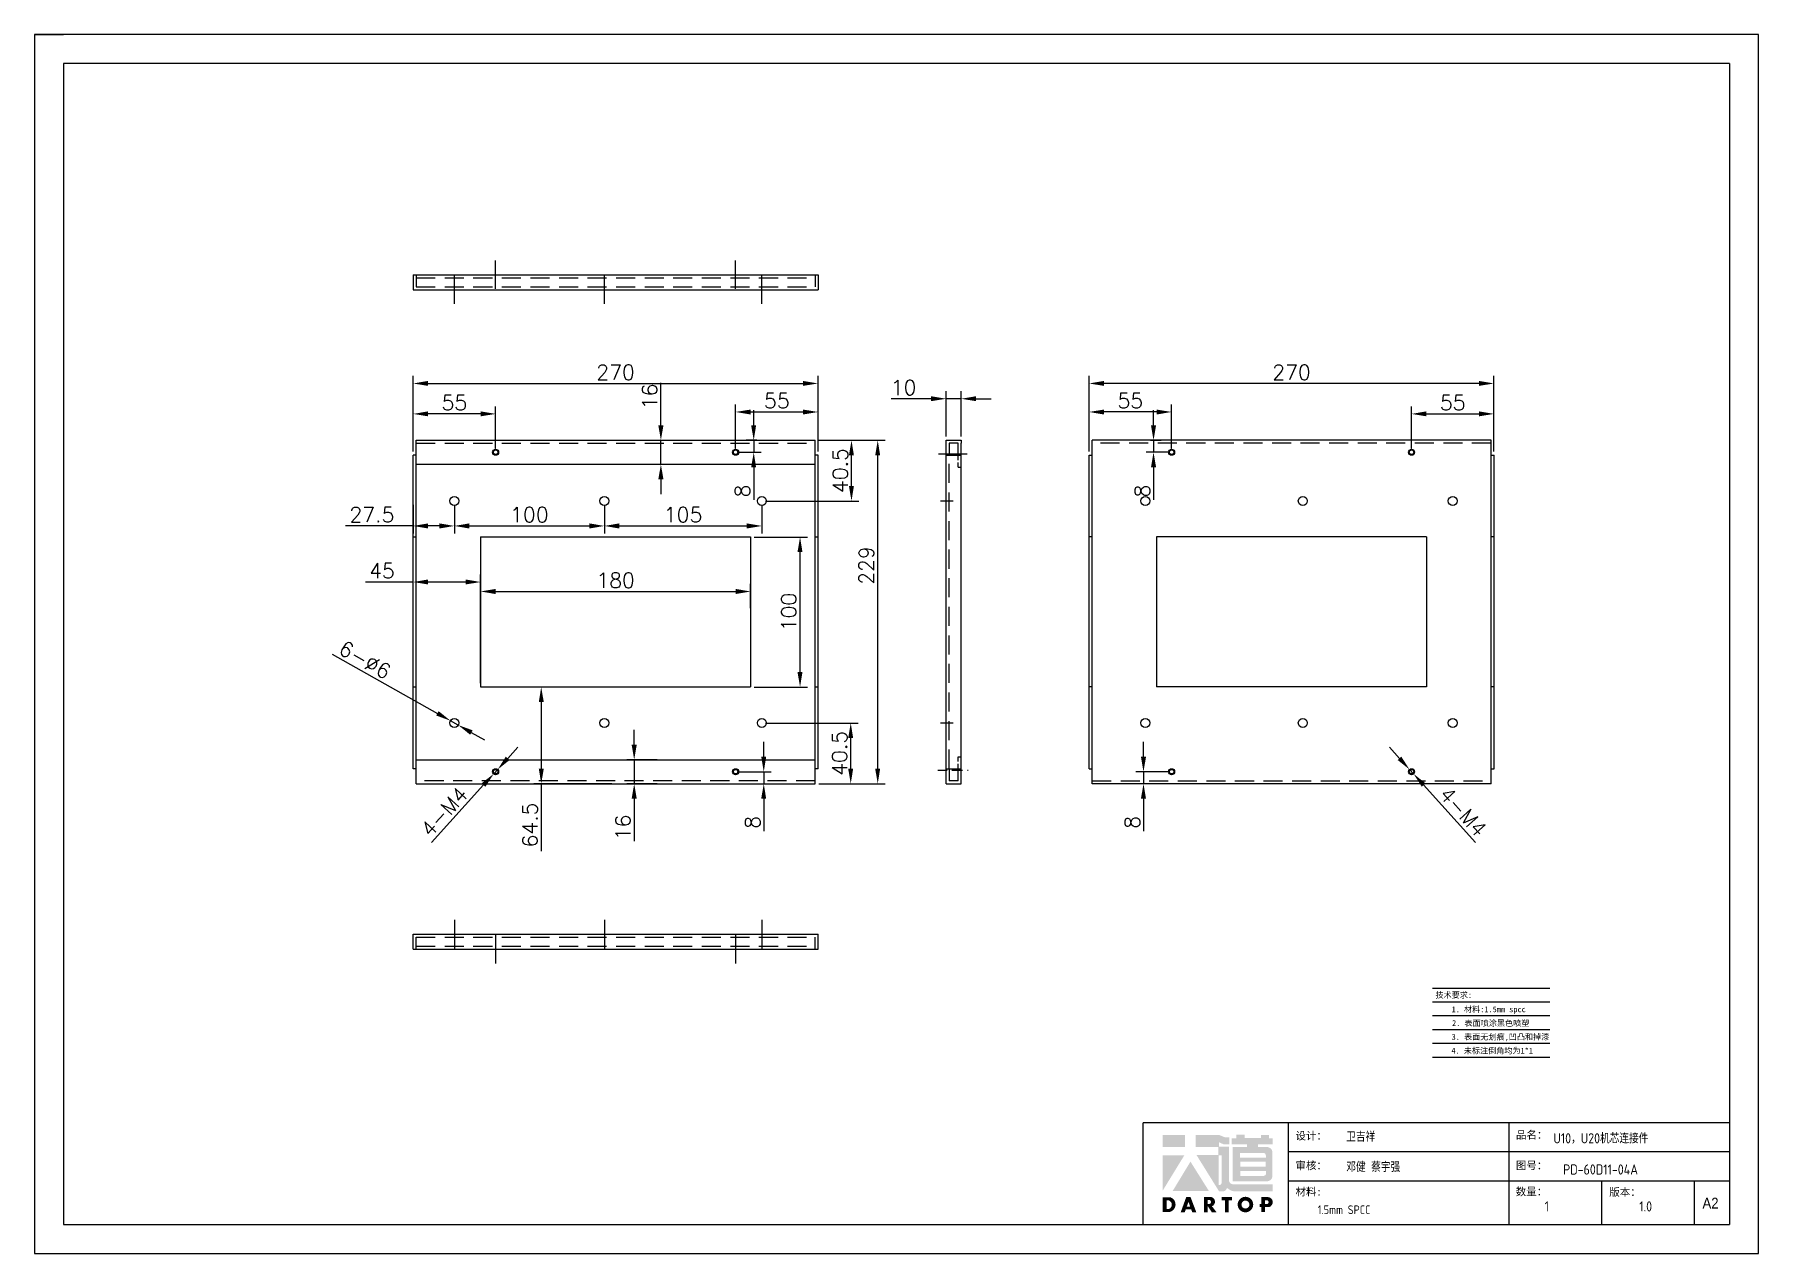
# Model space of a CAD drawing. Header units: millimetres. Extents: x -30327 to 34858, y 4015 to 75103.
# Drawn here: x 16577 to 17727, y 70587 to 71400 of the extents above; entities that cross this region are included whole.
import ezdxf
from ezdxf.enums import TextEntityAlignment as Align

# ---------------------------------------------------------------- set-up
doc = ezdxf.new("R2010")
doc.units = ezdxf.units.MM
for name, pattern in [('CENTER2', [28.575, 19.05, -3.175, 3.175, -3.175]), ('HIDDEN', [9.525, 6.35, -3.175]), ('HIDDEN2', [4.7625, 3.175, -1.5875])]:
    doc.linetypes.add(name, pattern=pattern)
for name, color, linetype, lineweight in [('A-TITLEBLOCK', 7, 'Continuous', 18), ('cen', 1, 'CENTER2', 9), ('dim', 2, 'Continuous', 9), ('HIDEN', 1, 'HIDDEN', 9)]:
    doc.layers.add(name, color=color, linetype=linetype, lineweight=lineweight)
doc.layers.add('hidden', color=3, linetype='HIDDEN2')
doc.layers.add('print', color=30, linetype='Continuous')
doc.styles.add('GB', font='GBENOR.SHX', dxfattribs={"bigfont": 'gbcbig.shx'})
doc.styles.add('HZ', font='')
doc.styles.add('SLDTEXTSTYLE0', font='simfang.ttf', dxfattribs={"bigfont": 'bigfont'})
doc.styles.add('SLDTEXTSTYLE1', font='Gothic.ttf', dxfattribs={"width": 0.913})
doc.styles.get("Standard").update_dxf_attribs({"font": 'txt', "bigfont": 'gbcbig.shx'})
doc.styles.get('HZ').set_extended_font_data('SimSun')
doc.dimstyles.new('1-4', dxfattribs={"dimscale": 4, "dimtxt": 2.5, "dimasz": 2.5, "dimexe": 1.25, "dimexo": 0.625, "dimtad": 1, "dimdsep": 46, "dimtxsty": 'Standard', "dimcen": 2.5, "dimadec": 0, "dimazin": 0, "dimtfac": 1, "dimtmove": 0, "dimatfit": 3, "dimfxl": 0, "dimarcsym": 0})

msp = doc.modelspace()

# ---------------------------------------------------------------- texts
at = {"style": 'HZ'}
for s, height, p in [('技术要求:', 3.86173, (17523.6972, 70759.4055)), ('1. 材料:1.5mm spcc', 3.861726, (17546.9827, 70749.8933)), ('    2. 表面喷涂黑色喷塑  ', 3.861726, (17545.5669, 70740.6987)), ('4. 未标注倒角均为1*1', 3.861726, (17549.3246, 70722.3095)), ('3. 表面无划痕,凹凸和掉漆', 3.861726, (17554.8388, 70731.5041))]:
    msp.add_text(s, height=height, dxfattribs=at).set_placement(p, align=Align.MIDDLE_CENTER)

# ---------------------------------------------------------------- blocks, each defined once
blk = doc.blocks.new('*D1124')
at = {"layer": 'Defpoints', "color": 0}
for p in [(17099.8, 71167.2), (16829.8, 71129.3), (17099.8, 71129.3)]:
    blk.add_point(p, dxfattribs=at)
at = {"layer": 'dim', "color": 0, "lineweight": -2}
for p, q in [((16829.8, 71131.8), (16829.8, 71172.2)), ((17099.8, 71131.8), (17099.8, 71172.2)), ((16839.8, 71167.2), (17089.8, 71167.2))]:
    blk.add_line(p, q, dxfattribs=at)
at = {"layer": 'dim', "color": 0}
for points in [[(16839.8, 71168.9), (16839.8, 71165.6), (16829.8, 71167.2)], [(17089.8, 71168.9), (17089.8, 71165.6), (17099.8, 71167.2)]]:
    blk.add_solid(points, dxfattribs=at)
at = {"layer": 'dim', "color": 0, "insert": (16964.8, 71174.7), "char_height": 10, "attachment_point": 5}
blk.add_mtext('270', dxfattribs=at)
blk = doc.blocks.new('*D1125')
at = {"layer": 'Defpoints', "color": 0}
for p in [(17099.8, 71129.3), (17139.6, 71129.3), (17099.8, 70900.3)]:
    blk.add_point(p, dxfattribs=at)
at = {"layer": 'dim', "color": 0, "lineweight": -2}
for p, q in [((17102.3, 71129.3), (17144.6, 71129.3)), ((17139.6, 70910.3), (17139.6, 71119.3)), ((17102.3, 70900.3), (17144.6, 70900.3))]:
    blk.add_line(p, q, dxfattribs=at)
at = {"layer": 'dim', "color": 0}
for points in [[(17137.9, 71119.3), (17141.2, 71119.3), (17139.6, 71129.3)], [(17137.9, 70910.3), (17141.2, 70910.3), (17139.6, 70900.3)]]:
    blk.add_solid(points, dxfattribs=at)
at = {"layer": 'dim', "color": 0, "insert": (17132.1, 71045.8), "char_height": 10, "attachment_point": 5, "rotation": 90}
blk.add_mtext('229', dxfattribs=at)
blk = doc.blocks.new('*D1126')
at = {"layer": 'Defpoints', "color": 0}
for p in [(17185.2, 71157), (17185.2, 71129.3), (17195.2, 71129.3)]:
    blk.add_point(p, dxfattribs=at)
at = {"layer": 'dim', "color": 0, "lineweight": -2}
for p, q in [((17185.2, 71131.8), (17185.2, 71162)), ((17195.2, 71131.8), (17195.2, 71162)), ((17175.2, 71157), (17148.5, 71157)), ((17195.2, 71157), (17185.2, 71157)), ((17205.2, 71157), (17215.2, 71157))]:
    blk.add_line(p, q, dxfattribs=at)
at = {"layer": 'dim', "color": 0}
for points in [[(17175.2, 71158.7), (17175.2, 71155.4), (17185.2, 71157)], [(17205.2, 71158.7), (17205.2, 71155.4), (17195.2, 71157)]]:
    blk.add_solid(points, dxfattribs=at)
at = {"layer": 'dim', "color": 0, "insert": (17156.8, 71164.5), "char_height": 10, "attachment_point": 5}
blk.add_mtext('10', dxfattribs=at)
blk = doc.blocks.new('*D1127')
at = {"layer": 'Defpoints', "color": 0}
for p in [(17097.8, 71129.3), (17122.1, 71129.3), (17062.3, 71088.8)]:
    blk.add_point(p, dxfattribs=at)
at = {"layer": 'dim', "color": 0, "lineweight": -2}
for p, q in [((17100.3, 71129.3), (17127.1, 71129.3)), ((17122.1, 71098.8), (17122.1, 71119.3)), ((17064.8, 71088.8), (17127.1, 71088.8))]:
    blk.add_line(p, q, dxfattribs=at)
at = {"layer": 'dim', "color": 0}
for points in [[(17120.4, 71119.3), (17123.7, 71119.3), (17122.1, 71129.3)], [(17120.4, 71098.8), (17123.7, 71098.8), (17122.1, 71088.8)]]:
    blk.add_solid(points, dxfattribs=at)
at = {"layer": 'dim', "color": 0, "insert": (17114.6, 71109.1), "char_height": 10, "attachment_point": 5, "rotation": 90}
blk.add_mtext('40.5', dxfattribs=at)
blk = doc.blocks.new('*D1128')
at = {"layer": 'Defpoints', "color": 0}
for p in [(17062.3, 70940.8), (17121.6, 70940.8), (17097.8, 70900.3)]:
    blk.add_point(p, dxfattribs=at)
at = {"layer": 'dim', "color": 0, "lineweight": -2}
for p, q in [((17064.8, 70940.8), (17126.6, 70940.8)), ((17121.6, 70910.3), (17121.6, 70930.8)), ((17100.3, 70900.3), (17126.6, 70900.3))]:
    blk.add_line(p, q, dxfattribs=at)
at = {"layer": 'dim', "color": 0}
for points in [[(17119.9, 70930.8), (17123.2, 70930.8), (17121.6, 70940.8)], [(17119.9, 70910.3), (17123.2, 70910.3), (17121.6, 70900.3)]]:
    blk.add_solid(points, dxfattribs=at)
at = {"layer": 'dim', "color": 0, "insert": (17114.1, 70920.6), "char_height": 10, "attachment_point": 5, "rotation": 90}
blk.add_mtext('40.5', dxfattribs=at)
blk = doc.blocks.new('*D1129')
at = {"layer": 'Defpoints', "color": 0}
for p in [(17056.9, 71129.3), (17061.4, 71129.3), (17044.8, 71121.3)]:
    blk.add_point(p, dxfattribs=at)
at = {"layer": 'dim', "color": 0, "lineweight": -2}
for p, q in [((17056.9, 71139.3), (17056.9, 71149.3)), ((17058.9, 71129.3), (17051.9, 71129.3)), ((17056.9, 71129.3), (17056.9, 71121.3)), ((17047.3, 71121.3), (17061.9, 71121.3)), ((17056.9, 71111.3), (17056.9, 71089.7))]:
    blk.add_line(p, q, dxfattribs=at)
at = {"layer": 'dim', "color": 0}
for points in [[(17055.2, 71139.3), (17058.5, 71139.3), (17056.9, 71129.3)], [(17055.2, 71111.3), (17058.5, 71111.3), (17056.9, 71121.3)]]:
    blk.add_solid(points, dxfattribs=at)
at = {"layer": 'dim', "color": 0, "insert": (17049.4, 71095.5), "char_height": 10, "attachment_point": 5, "rotation": 90}
blk.add_mtext('8', dxfattribs=at)
blk = doc.blocks.new('*D1130')
at = {"layer": 'Defpoints', "color": 0}
for p in [(17044.8, 70908.3), (17044.8, 70900.3), (17063.6, 70900.3)]:
    blk.add_point(p, dxfattribs=at)
at = {"layer": 'dim', "color": 0, "lineweight": -2}
for p, q in [((17063.6, 70918.3), (17063.6, 70928.3)), ((17047.3, 70908.3), (17068.6, 70908.3)), ((17063.6, 70908.3), (17063.6, 70900.3)), ((17047.3, 70900.3), (17068.6, 70900.3)), ((17063.6, 70890.3), (17063.6, 70868.7))]:
    blk.add_line(p, q, dxfattribs=at)
at = {"layer": 'dim', "color": 0}
for points in [[(17061.9, 70918.3), (17065.2, 70918.3), (17063.6, 70908.3)], [(17061.9, 70890.3), (17065.2, 70890.3), (17063.6, 70900.3)]]:
    blk.add_solid(points, dxfattribs=at)
at = {"layer": 'dim', "color": 0, "insert": (17056.1, 70874.5), "char_height": 10, "attachment_point": 5, "rotation": 90}
blk.add_mtext('8', dxfattribs=at)
blk = doc.blocks.new('*D1131')
at = {"layer": 'Defpoints', "color": 0}
for p in [(16829.8, 71146.9), (16829.8, 71119.3), (16884.8, 71121.3)]:
    blk.add_point(p, dxfattribs=at)
at = {"layer": 'dim', "color": 0, "lineweight": -2}
for p, q in [((16829.8, 71121.8), (16829.8, 71151.9)), ((16884.8, 71123.8), (16884.8, 71151.9)), ((16874.8, 71146.9), (16839.8, 71146.9))]:
    blk.add_line(p, q, dxfattribs=at)
at = {"layer": 'dim', "color": 0}
for points in [[(16839.8, 71148.6), (16839.8, 71145.3), (16829.8, 71146.9)], [(16874.8, 71148.6), (16874.8, 71145.3), (16884.8, 71146.9)]]:
    blk.add_solid(points, dxfattribs=at)
at = {"layer": 'dim', "color": 0, "insert": (16857.3, 71154.4), "char_height": 10, "attachment_point": 5}
blk.add_mtext('55', dxfattribs=at)
blk = doc.blocks.new('*D1132')
at = {"layer": 'Defpoints', "color": 0}
for p in [(17099.8, 71148.2), (17044.8, 71121.3), (17099.8, 71119.3)]:
    blk.add_point(p, dxfattribs=at)
at = {"layer": 'dim', "color": 0, "lineweight": -2}
for p, q in [((17044.8, 71123.8), (17044.8, 71153.2)), ((17099.8, 71121.8), (17099.8, 71153.2)), ((17054.8, 71148.2), (17089.8, 71148.2))]:
    blk.add_line(p, q, dxfattribs=at)
at = {"layer": 'dim', "color": 0}
for points in [[(17054.8, 71149.8), (17054.8, 71146.5), (17044.8, 71148.2)], [(17089.8, 71149.8), (17089.8, 71146.5), (17099.8, 71148.2)]]:
    blk.add_solid(points, dxfattribs=at)
at = {"layer": 'dim', "color": 0, "insert": (17072.3, 71155.7), "char_height": 10, "attachment_point": 5}
blk.add_mtext('55', dxfattribs=at)
blk = doc.blocks.new('*D1133')
at = {"layer": 'Defpoints', "color": 0}
for p in [(16964.8, 71129.3), (16995, 71129.3), (16964.8, 71113.3)]:
    blk.add_point(p, dxfattribs=at)
at = {"layer": 'dim', "color": 0, "lineweight": -2}
for p, q in [((16995, 71139.3), (16995, 71167.7)), ((16967.3, 71129.3), (17000, 71129.3)), ((16995, 71113.3), (16995, 71129.3)), ((16967.3, 71113.3), (17000, 71113.3)), ((16995, 71103.3), (16995, 71093.3))]:
    blk.add_line(p, q, dxfattribs=at)
at = {"layer": 'dim', "color": 0}
for points in [[(16993.3, 71139.3), (16996.7, 71139.3), (16995, 71129.3)], [(16993.3, 71103.3), (16996.7, 71103.3), (16995, 71113.3)]]:
    blk.add_solid(points, dxfattribs=at)
at = {"layer": 'dim', "color": 0, "insert": (16987.5, 71158.5), "char_height": 10, "attachment_point": 5, "rotation": 90}
blk.add_mtext('16', dxfattribs=at)
blk = doc.blocks.new('*D1134')
at = {"layer": 'Defpoints', "color": 0}
for p in [(16995, 70916.3), (16977.2, 70900.3), (16995, 70900.3)]:
    blk.add_point(p, dxfattribs=at)
at = {"layer": 'dim', "color": 0, "lineweight": -2}
for p, q in [((16977.2, 70926.3), (16977.2, 70936.3)), ((16992.5, 70916.3), (16972.2, 70916.3)), ((16977.2, 70916.3), (16977.2, 70900.3)), ((16992.5, 70900.3), (16972.2, 70900.3)), ((16977.2, 70890.3), (16977.2, 70862))]:
    blk.add_line(p, q, dxfattribs=at)
at = {"layer": 'dim', "color": 0}
for points in [[(16975.5, 70926.3), (16978.9, 70926.3), (16977.2, 70916.3)], [(16975.5, 70890.3), (16978.9, 70890.3), (16977.2, 70900.3)]]:
    blk.add_solid(points, dxfattribs=at)
at = {"layer": 'dim', "color": 0, "insert": (16969.7, 70871.2), "char_height": 10, "attachment_point": 5, "rotation": 90}
blk.add_mtext('16', dxfattribs=at)
blk = doc.blocks.new('*D1135')
at = {"layer": 'Defpoints', "color": 0}
for p in [(16829.8, 71088.8), (16857.3, 71088.8), (16829.8, 71072.2)]:
    blk.add_point(p, dxfattribs=at)
at = {"layer": 'dim', "color": 0, "lineweight": -2}
for p, q in [((16829.8, 71086.3), (16829.8, 71067.2)), ((16857.3, 71086.3), (16857.3, 71067.2)), ((16829.8, 71072.2), (16784.8, 71072.2)), ((16847.3, 71072.2), (16839.8, 71072.2))]:
    blk.add_line(p, q, dxfattribs=at)
at = {"layer": 'dim', "color": 0}
for points in [[(16839.8, 71073.9), (16839.8, 71070.5), (16829.8, 71072.2)], [(16847.3, 71073.9), (16847.3, 71070.5), (16857.3, 71072.2)]]:
    blk.add_solid(points, dxfattribs=at)
at = {"layer": 'dim', "color": 0, "insert": (16802.3, 71079.7), "char_height": 10, "attachment_point": 5}
blk.add_mtext('27.5', dxfattribs=at)
blk = doc.blocks.new('*D1136')
at = {"layer": 'Defpoints', "color": 0}
for p in [(16857.3, 71088.8), (16957.3, 71088.8), (16957.3, 71072.2)]:
    blk.add_point(p, dxfattribs=at)
at = {"layer": 'dim', "color": 0, "lineweight": -2}
for p, q in [((16857.3, 71086.3), (16857.3, 71067.2)), ((16957.3, 71086.3), (16957.3, 71067.2)), ((16867.3, 71072.2), (16947.3, 71072.2))]:
    blk.add_line(p, q, dxfattribs=at)
at = {"layer": 'dim', "color": 0}
for points in [[(16867.3, 71073.9), (16867.3, 71070.5), (16857.3, 71072.2)], [(16947.3, 71073.9), (16947.3, 71070.5), (16957.3, 71072.2)]]:
    blk.add_solid(points, dxfattribs=at)
at = {"layer": 'dim', "color": 0, "insert": (16907.3, 71079.7), "char_height": 10, "attachment_point": 5}
blk.add_mtext('100', dxfattribs=at)
blk = doc.blocks.new('*D1137')
at = {"layer": 'Defpoints', "color": 0}
for p in [(16957.3, 71088.8), (17062.3, 71088.8), (17062.3, 71072.2)]:
    blk.add_point(p, dxfattribs=at)
at = {"layer": 'dim', "color": 0, "lineweight": -2}
for p, q in [((16957.3, 71086.3), (16957.3, 71067.2)), ((17062.3, 71086.3), (17062.3, 71067.2)), ((16967.3, 71072.2), (17052.3, 71072.2))]:
    blk.add_line(p, q, dxfattribs=at)
at = {"layer": 'dim', "color": 0}
for points in [[(16967.3, 71073.9), (16967.3, 71070.5), (16957.3, 71072.2)], [(17052.3, 71073.9), (17052.3, 71070.5), (17062.3, 71072.2)]]:
    blk.add_solid(points, dxfattribs=at)
at = {"layer": 'dim', "color": 0, "insert": (17009.8, 71079.7), "char_height": 10, "attachment_point": 5}
blk.add_mtext('105', dxfattribs=at)
blk = doc.blocks.new('*D1138')
at = {"layer": 'Defpoints', "color": 0}
for p in [(16854.7, 70942.3), (16859.9, 70939.4)]:
    blk.add_point(p, dxfattribs=at)
at = {"layer": 'dim', "color": 0, "lineweight": -2}
for p, q in [((16775.9, 70986.6), (16846, 70947.2)), ((16859.9, 70939.4), (16854.7, 70942.3)), ((16868.6, 70934.5), (16877.4, 70929.6))]:
    blk.add_line(p, q, dxfattribs=at)
at = {"layer": 'dim', "color": 0}
for points in [[(16846.8, 70948.7), (16845.2, 70945.8), (16854.7, 70942.3)], [(16869.5, 70935.9), (16867.8, 70933), (16859.9, 70939.4)]]:
    blk.add_solid(points, dxfattribs=at)
at = {"layer": 'dim', "color": 0, "insert": (16797.7, 70982.9), "char_height": 10, "attachment_point": 5, "rotation": 330.6984}
blk.add_mtext('6-∅6', dxfattribs=at)
blk = doc.blocks.new('*D1139')
at = {"layer": 'Defpoints', "color": 0}
for p in [(16886.2, 70909.8), (16883.5, 70906.9)]:
    blk.add_point(p, dxfattribs=at)
at = {"layer": 'dim', "color": 0, "lineweight": -2}
for p, q in [((16892.9, 70917.2), (16899.6, 70924.6)), ((16886.2, 70909.8), (16883.5, 70906.9)), ((16842.1, 70861.2), (16876.8, 70899.5))]:
    blk.add_line(p, q, dxfattribs=at)
at = {"layer": 'dim', "color": 0}
for points in [[(16891.6, 70918.4), (16894.1, 70916.1), (16886.2, 70909.8)], [(16875.5, 70900.6), (16878, 70898.3), (16883.5, 70906.9)]]:
    blk.add_solid(points, dxfattribs=at)
at = {"layer": 'dim', "color": 0, "insert": (16850.5, 70881.6), "char_height": 10, "attachment_point": 5, "rotation": 47.8095}
blk.add_mtext('4-M4', dxfattribs=at)
blk = doc.blocks.new('*D1149')
at = {"layer": 'Defpoints', "color": 0}
for p in [(17054.8, 71028.5), (16874.8, 71014.8), (17054.8, 71014.8)]:
    blk.add_point(p, dxfattribs=at)
at = {"layer": 'dim', "color": 0, "lineweight": -2}
for p, q in [((16874.8, 71017.3), (16874.8, 71033.5)), ((16884.8, 71028.5), (17044.8, 71028.5)), ((17054.8, 71017.3), (17054.8, 71033.5))]:
    blk.add_line(p, q, dxfattribs=at)
at = {"layer": 'dim', "color": 0}
for points in [[(16884.8, 71030.2), (16884.8, 71026.8), (16874.8, 71028.5)], [(17044.8, 71030.2), (17044.8, 71026.8), (17054.8, 71028.5)]]:
    blk.add_solid(points, dxfattribs=at)
at = {"layer": 'dim', "color": 0, "insert": (16964.8, 71036), "char_height": 10, "attachment_point": 5}
blk.add_mtext('180', dxfattribs=at)
blk = doc.blocks.new('*D1150')
at = {"layer": 'Defpoints', "color": 0}
for p in [(17054.8, 71064.8), (17087.8, 71064.8), (17054.8, 70964.8)]:
    blk.add_point(p, dxfattribs=at)
at = {"layer": 'dim', "color": 0, "lineweight": -2}
for p, q in [((17057.3, 71064.8), (17092.8, 71064.8)), ((17087.8, 70974.8), (17087.8, 71054.8)), ((17057.3, 70964.8), (17092.8, 70964.8))]:
    blk.add_line(p, q, dxfattribs=at)
at = {"layer": 'dim', "color": 0}
for points in [[(17086.1, 71054.8), (17089.4, 71054.8), (17087.8, 71064.8)], [(17086.1, 70974.8), (17089.4, 70974.8), (17087.8, 70964.8)]]:
    blk.add_solid(points, dxfattribs=at)
at = {"layer": 'dim', "color": 0, "insert": (17080.3, 71014.8), "char_height": 10, "attachment_point": 5, "rotation": 90}
blk.add_mtext('100', dxfattribs=at)
blk = doc.blocks.new('*D1151')
at = {"layer": 'Defpoints', "color": 0}
for p in [(16829.8, 71034.8), (16829.8, 71014.8), (16874.8, 70964.8)]:
    blk.add_point(p, dxfattribs=at)
at = {"layer": 'dim', "color": 0, "lineweight": -2}
for p, q in [((16829.8, 71034.8), (16798.1, 71034.8)), ((16829.8, 71017.3), (16829.8, 71039.8)), ((16864.8, 71034.8), (16839.8, 71034.8)), ((16874.8, 70967.3), (16874.8, 71039.8))]:
    blk.add_line(p, q, dxfattribs=at)
at = {"layer": 'dim', "color": 0}
for points in [[(16839.8, 71036.5), (16839.8, 71033.2), (16829.8, 71034.8)], [(16864.8, 71036.5), (16864.8, 71033.2), (16874.8, 71034.8)]]:
    blk.add_solid(points, dxfattribs=at)
at = {"layer": 'dim', "color": 0, "insert": (16809, 71042.3), "char_height": 10, "attachment_point": 5}
blk.add_mtext('45', dxfattribs=at)
blk = doc.blocks.new('*D1152')
at = {"layer": 'Defpoints', "color": 0}
for p in [(16964.8, 70964.8), (16915.2, 70900.3), (16964.8, 70900.3)]:
    blk.add_point(p, dxfattribs=at)
at = {"layer": 'dim', "color": 0, "lineweight": -2}
for p, q in [((16962.3, 70964.8), (16910.2, 70964.8)), ((16915.2, 70954.8), (16915.2, 70910.3)), ((16962.3, 70900.3), (16910.2, 70900.3)), ((16915.2, 70900.3), (16915.2, 70855.3))]:
    blk.add_line(p, q, dxfattribs=at)
at = {"layer": 'dim', "color": 0}
for points in [[(16913.6, 70954.8), (16916.9, 70954.8), (16915.2, 70964.8)], [(16913.6, 70910.3), (16916.9, 70910.3), (16915.2, 70900.3)]]:
    blk.add_solid(points, dxfattribs=at)
at = {"layer": 'dim', "color": 0, "insert": (16907.7, 70872.8), "char_height": 10, "attachment_point": 5, "rotation": 90}
blk.add_mtext('64.5', dxfattribs=at)
blk = doc.blocks.new('Dartop Logo')
at = {"true_color": 0xc40018}
h = blk.add_hatch(color=12, dxfattribs=at)
h.set_gradient(color1=(196, 0, 24), color2=(196, 0, 24), tint=1)
h.paths.add_polyline_path([(30.39, -3.87), (33.08, -5.04), (35.99, -5.04), (35.99, -1.19), (33.59, -1.19), (30.46, 0.05), (17.94, 0.05), (17.94, -6.46), (30.12, -6.46), (30.12, -6.59), (30.12, -10.75), (18.31, -10.75), (30.46, -30.31), (32.87, -30.31, 0.279375), (34.63, -28.6), (34.63, -28.51), (34.84, -28.51, 0.143145), (38.15, -30.2), (59.27, -30.2), (59.27, -26.49), (38.06, -26.49, -0.414214), (35.75, -24.18), (35.75, -6.26), (30.39, -6.26)])
h.paths.add_polyline_path([(30.25, -10.84), (31.8, -10.84), (31.8, -26.02, -0.088936), (30.9, -26.94), (30.24, -26.94)], flags=16)
h = blk.add_hatch(color=12, dxfattribs=at)
h.set_gradient(color1=(196, 0, 24), color2=(196, 0, 24), tint=1)
h.paths.add_polyline_path([(59.24, -1.73), (57.36, -1.73), (57.36, 0.06), (53.06, 0.06), (53.06, -1.64), (44.29, -1.64), (44.29, 0.15), (39.7, 0.15), (39.7, -1.67), (37.16, -1.67), (37.16, -4.97), (45.54, -4.97), (45.54, -6.42), (37.73, -6.42), (37.73, -24.88), (56.26, -24.88, 0.414214), (59.15, -21.99), (59.15, -9.35, 0.414214), (56.26, -6.46), (51.36, -6.46), (51.36, -5.03), (59.24, -5.03)])
h.paths.add_polyline_path([(54.21, -9.59, -0.414214), (55.66, -11.04), (55.66, -12.1), (41.79, -12.1), (41.79, -9.59)], flags=16)
h.paths.add_polyline_path([(55.57, -14.33), (55.57, -17.01), (41.88, -17.01), (41.88, -14.33)], flags=16)
h.paths.add_polyline_path([(55.75, -19.43), (55.75, -20.57, -0.414214), (54.3, -22.02), (41.88, -22.02), (41.88, -19.43)], flags=16)
h = blk.add_hatch(color=12, dxfattribs=at)
h.set_gradient(color1=(196, 0, 24), color2=(196, 0, 24), tint=1)
h.paths.add_polyline_path([(12.18, 0), (0, 0), (0, -6.37), (12.18, -6.37)])
h = blk.add_hatch(color=12, dxfattribs=at)
h.set_gradient(color1=(196, 0, 24), color2=(196, 0, 24), tint=1)
h.paths.add_polyline_path([(11.79, -10.83), (0.03, -10.83), (0.03, -30.03)])
h = blk.add_hatch(color=12, dxfattribs=at)
h.set_gradient(color1=(196, 0, 24), color2=(196, 0, 24), tint=1)
h.paths.add_polyline_path([(15.05, -14.31), (5.44, -30.15), (25.01, -30.15)])
at = {"true_color": 0x646464}
h = blk.add_hatch(color=251, dxfattribs=at)
h.set_gradient(color1=(100, 100, 100), color2=(100, 100, 100), tint=1)
h.paths.add_polyline_path([(4.15, -33.43), (0.11, -33.43), (0.11, -41.5), (3.51, -41.5, 0.793016)])
h.paths.add_polyline_path([(3.57, -39.73), (2.16, -39.73), (2.16, -35.19), (3.42, -35.19, -0.671361)], flags=16)
h = blk.add_hatch(color=251, dxfattribs=at)
h.set_gradient(color1=(100, 100, 100), color2=(100, 100, 100), tint=1)
h.paths.add_polyline_path([(15.08, -33.36), (12.78, -33.36), (9.82, -41.51), (12, -41.51), (12.51, -40.06), (15.46, -40.06), (15.99, -41.52), (18.19, -41.52)])
h.paths.add_polyline_path([(14.9, -38.51), (13.07, -38.51), (13.97, -35.95)], flags=16)
h = blk.add_hatch(color=251, dxfattribs=at)
h.set_gradient(color1=(100, 100, 100), color2=(100, 100, 100), tint=1)
h.paths.add_polyline_path([(26.27, -33.36), (22.3, -33.36), (22.3, -41.51), (24.4, -41.51), (24.4, -38.28), (26.55, -41.54), (29.09, -41.54), (26.61, -38.3, 0.744055)])
h.paths.add_polyline_path([(24.38, -37.08), (24.38, -34.94), (25.32, -34.94, -0.796809), (25.3, -37.08)], flags=16)
h = blk.add_hatch(color=251, dxfattribs=at)
h.set_gradient(color1=(100, 100, 100), color2=(100, 100, 100), tint=1)
h.paths.add_polyline_path([(37.44, -33.4), (31.88, -33.4), (31.88, -35.16), (33.61, -35.16), (33.61, -41.52), (35.69, -41.52), (35.69, -35.16), (37.44, -35.16)])
h = blk.add_hatch(color=251, dxfattribs=at)
h.set_gradient(color1=(100, 100, 100), color2=(100, 100, 100), tint=1)
h.paths.add_polyline_path([(40.46, -37.41, 1), (48.83, -37.41, 1)])
h.paths.add_polyline_path([(46.8, -37.41, -1), (42.5, -37.41, -1)], flags=16)
h = blk.add_hatch(color=251, dxfattribs=at)
h.set_gradient(color1=(100, 100, 100), color2=(100, 100, 100), tint=1)
h.paths.add_polyline_path([(56.85, -33.38), (56.73, -33.38), (53.19, -33.38), (53.19, -37.19), (52.26, -37.19), (52.26, -38.73), (53.18, -38.73), (53.18, -41.5), (55.24, -41.5), (55.24, -38.72), (57.51, -38.72, 0.812304)])
h.paths.add_polyline_path([(55.21, -37.18), (55.21, -35.05), (56.39, -35.05, -0.778213), (56.27, -37.18)], flags=16)
blk = doc.blocks.new('DT-A2-TITLE')
for p, q in [((594, 420), (0, 420)), ((0, 420), (0, 420)), ((0, 420), (0, 0)), ((0, 420), (10, 420)), ((594, 0), (594, 420)), ((10, 410), (10, 10)), ((584, 410), (10, 410))]:
    blk.add_line(p, q)
at = {"layer": 'A-TITLEBLOCK', "color": 7}
for p, q in [((584, 410), (584, 10)), ((594, 0), (594, 297)), ((382, 10), (382, 45)), ((584, 45), (382, 45)), ((432, 45), (432, 10)), ((508, 45), (508, 10)), ((584, 35), (432, 35)), ((432, 25), (584.08, 25)), ((540, 10), (540, 25)), ((572, 10), (572, 25)), ((10, 10), (584, 10)), ((0, 0), (594, 0))]:
    blk.add_line(p, q, dxfattribs=at)
at = {"layer": 'A-TITLEBLOCK', "xscale": 0.6400000000000001, "yscale": 0.6400000000000001, "zscale": 0.6400000000000001}
blk.add_blockref('Dartop Logo', (388.65, 40.81), dxfattribs=at)
at = {"style": 'GB'}
for tag, p, height in [('#设计', (451.96, 38.52), 3.5), ('#品名', (523.32, 37.95), 3.5), ('#审核', (451.99, 28.1), 3.5), ('#图号', (526.67, 27.2), 3.5), ('#数量', (520.33, 14.51), 3.5), ('#版本', (552.92, 14.47), 3.5), ('#材料说明', (442.15, 13.59), 3)]:
    blk.add_attdef(tag, p, '', height=height, dxfattribs=at)
at = {"layer": 'A-TITLEBLOCK', "color": 7, "attachment_point": 1}
for s, insert, char_height, style in [('设计：', (434.47, 41.87), 2.646, 'SLDTEXTSTYLE0'), ('品名：', (510.43, 42.19), 2.646, 'SLDTEXTSTYLE0'), ('审核：', (434.47, 31.64), 2.646, 'SLDTEXTSTYLE0'), ('图号：', (510.4, 31.66), 2.646, 'SLDTEXTSTYLE0'), ('材料:', (434.47, 22.62), 2.646, 'SLDTEXTSTYLE0'), ('数量：', (510.35, 22.64), 2.646, 'SLDTEXTSTYLE0'), ('版本：', (542.59, 22.48), 2.646, 'SLDTEXTSTYLE0'), ('A2', (574.7, 19.21), 3.704, 'SLDTEXTSTYLE1')]:
    blk.add_mtext(s, dxfattribs=dict(at, insert=insert, char_height=char_height, style=style))
blk = doc.blocks.new('*D1459')
at = {"layer": 'Defpoints', "color": 0}
for p in [(17280.5, 71167.2), (17280.5, 71129.3), (17550.5, 71129.3)]:
    blk.add_point(p, dxfattribs=at)
at = {"layer": 'dim', "color": 0, "lineweight": -2}
for p, q in [((17280.5, 71131.8), (17280.5, 71172.2)), ((17550.5, 71131.8), (17550.5, 71172.2)), ((17540.5, 71167.2), (17290.5, 71167.2))]:
    blk.add_line(p, q, dxfattribs=at)
at = {"layer": 'dim', "color": 0}
for points in [[(17290.5, 71168.9), (17290.5, 71165.6), (17280.5, 71167.2)], [(17540.5, 71168.9), (17540.5, 71165.6), (17550.5, 71167.2)]]:
    blk.add_solid(points, dxfattribs=at)
at = {"layer": 'dim', "color": 0, "insert": (17415.5, 71174.7), "char_height": 10, "attachment_point": 5}
blk.add_mtext('270', dxfattribs=at)
blk = doc.blocks.new('*D1460')
at = {"layer": 'Defpoints', "color": 0}
for p in [(17319, 71129.3), (17323.5, 71129.3), (17335.5, 71121.3)]:
    blk.add_point(p, dxfattribs=at)
at = {"layer": 'dim', "color": 0, "lineweight": -2}
for p, q in [((17323.5, 71139.3), (17323.5, 71149.3)), ((17321.5, 71129.3), (17328.5, 71129.3)), ((17323.5, 71129.3), (17323.5, 71121.3)), ((17333, 71121.3), (17318.5, 71121.3)), ((17323.5, 71111.3), (17323.5, 71089.7))]:
    blk.add_line(p, q, dxfattribs=at)
at = {"layer": 'dim', "color": 0}
for points in [[(17321.8, 71139.3), (17325.2, 71139.3), (17323.5, 71129.3)], [(17321.8, 71111.3), (17325.2, 71111.3), (17323.5, 71121.3)]]:
    blk.add_solid(points, dxfattribs=at)
at = {"layer": 'dim', "color": 0, "insert": (17316, 71095.5), "char_height": 10, "attachment_point": 5, "rotation": 90}
blk.add_mtext('8', dxfattribs=at)
blk = doc.blocks.new('*D1461')
at = {"layer": 'Defpoints', "color": 0}
for p in [(17335.5, 70908.3), (17316.8, 70900.3), (17335.5, 70900.3)]:
    blk.add_point(p, dxfattribs=at)
at = {"layer": 'dim', "color": 0, "lineweight": -2}
for p, q in [((17316.8, 70918.3), (17316.8, 70928.3)), ((17333, 70908.3), (17311.8, 70908.3)), ((17316.8, 70908.3), (17316.8, 70900.3)), ((17333, 70900.3), (17311.8, 70900.3)), ((17316.8, 70890.3), (17316.8, 70868.7))]:
    blk.add_line(p, q, dxfattribs=at)
at = {"layer": 'dim', "color": 0}
for points in [[(17315.1, 70918.3), (17318.5, 70918.3), (17316.8, 70908.3)], [(17315.1, 70890.3), (17318.5, 70890.3), (17316.8, 70900.3)]]:
    blk.add_solid(points, dxfattribs=at)
at = {"layer": 'dim', "color": 0, "insert": (17309.3, 70874.5), "char_height": 10, "attachment_point": 5, "rotation": 90}
blk.add_mtext('8', dxfattribs=at)
blk = doc.blocks.new('*D1462')
at = {"layer": 'Defpoints', "color": 0}
for p in [(17550.5, 71146.9), (17495.5, 71121.3), (17550.5, 71119.3)]:
    blk.add_point(p, dxfattribs=at)
at = {"layer": 'dim', "color": 0, "lineweight": -2}
for p, q in [((17495.5, 71123.8), (17495.5, 71151.9)), ((17550.5, 71121.8), (17550.5, 71151.9)), ((17505.5, 71146.9), (17540.5, 71146.9))]:
    blk.add_line(p, q, dxfattribs=at)
at = {"layer": 'dim', "color": 0}
for points in [[(17505.5, 71148.6), (17505.5, 71145.3), (17495.5, 71146.9)], [(17540.5, 71148.6), (17540.5, 71145.3), (17550.5, 71146.9)]]:
    blk.add_solid(points, dxfattribs=at)
at = {"layer": 'dim', "color": 0, "insert": (17523, 71154.4), "char_height": 10, "attachment_point": 5}
blk.add_mtext('55', dxfattribs=at)
blk = doc.blocks.new('*D1463')
at = {"layer": 'Defpoints', "color": 0}
for p in [(17280.5, 71148.2), (17280.5, 71119.3), (17335.5, 71121.3)]:
    blk.add_point(p, dxfattribs=at)
at = {"layer": 'dim', "color": 0, "lineweight": -2}
for p, q in [((17280.5, 71121.8), (17280.5, 71153.2)), ((17335.5, 71123.8), (17335.5, 71153.2)), ((17325.5, 71148.2), (17290.5, 71148.2))]:
    blk.add_line(p, q, dxfattribs=at)
at = {"layer": 'dim', "color": 0}
for points in [[(17290.5, 71149.8), (17290.5, 71146.5), (17280.5, 71148.2)], [(17325.5, 71149.8), (17325.5, 71146.5), (17335.5, 71148.2)]]:
    blk.add_solid(points, dxfattribs=at)
at = {"layer": 'dim', "color": 0, "insert": (17308, 71155.7), "char_height": 10, "attachment_point": 5}
blk.add_mtext('55', dxfattribs=at)
blk = doc.blocks.new('*D1464')
at = {"layer": 'Defpoints', "color": 0}
for p in [(17494.2, 70909.8), (17496.9, 70906.9)]:
    blk.add_point(p, dxfattribs=at)
at = {"layer": 'dim', "color": 0, "lineweight": -2}
for p, q in [((17487.5, 70917.2), (17480.8, 70924.6)), ((17494.2, 70909.8), (17496.9, 70906.9)), ((17538.3, 70861.2), (17503.6, 70899.5))]:
    blk.add_line(p, q, dxfattribs=at)
at = {"layer": 'dim', "color": 0}
for points in [[(17488.7, 70918.4), (17486.3, 70916.1), (17494.2, 70909.8)], [(17504.8, 70900.6), (17502.4, 70898.3), (17496.9, 70906.9)]]:
    blk.add_solid(points, dxfattribs=at)
at = {"layer": 'dim', "color": 0, "insert": (17529.9, 70881.6), "char_height": 10, "attachment_point": 5, "rotation": 312.1905}
blk.add_mtext('4-M4', dxfattribs=at)

# ---------------------------------------------------------------- dimensions: what is measured, and where the dimension line sits
at = {"layer": 'dim'}
for base, p1, p2, picture, middle in [((17099.8102, 71167.2177), (16829.8102, 71129.3469), (17099.8102, 71129.3469), '*D1124', (16964.8102, 71167.2177)), ((16829.8102, 71034.8242), (16874.8102, 70964.8469), (16829.8102, 71014.8469), '*D1151', (16808.9768, 71034.8242))]:
    dim = msp.add_linear_dim(base=base, p1=p1, p2=p2, dimstyle='1-4', dxfattribs=at)
    dim.commit()
    dim.dimension.update_dxf_attribs({"geometry": picture, "text_midpoint": middle, "dimtype": 160})
for base, p1, p2, angle, picture, middle in [((17280.5491, 71167.2177), (17550.5491, 71129.3469), (17280.5491, 71129.3469), 180, '*D1459', (17415.5491, 71167.2177)), ((17056.8517, 71129.3469), (17044.8102, 71121.3469), (17061.3932, 71129.3469), 90, '*D1129', (17056.8517, 71095.5135)), ((17323.5075, 71129.3469), (17335.5491, 71121.3469), (17318.966, 71129.3469), 90, '*D1460', (17323.5075, 71095.5135)), ((17139.5549, 71129.3469), (17099.8102, 70900.3469), (17099.8102, 71129.3469), 90, '*D1125', (17139.5549, 71045.8469)), ((16915.2282, 70900.3469), (16964.8102, 70964.8469), (16964.8102, 70900.3469), 90, '*D1152', (16915.2282, 70872.8469))]:
    dim = msp.add_linear_dim(base=base, p1=p1, p2=p2, angle=angle, dimstyle='1-4', dxfattribs=at)
    dim.commit()
    dim.dimension.update_dxf_attribs({"geometry": picture, "text_midpoint": middle, "dimtype": 160})
for base, p1, p2, picture, middle in [((16829.8102, 71146.925), (16884.8102, 71121.3469), (16829.8102, 71119.3469), '*D1131', (16857.3102, 71154.425)), ((17099.8102, 71148.1672), (17044.8102, 71121.3469), (17099.8102, 71119.3469), '*D1132', (17072.3102, 71155.6672)), ((16829.8102, 71072.209), (16857.3102, 71088.8469), (16829.8102, 71088.8469), '*D1135', (16802.3102, 71079.709)), ((16957.3102, 71072.209), (16857.3102, 71088.8469), (16957.3102, 71088.8469), '*D1136', (16907.3102, 71079.709)), ((17062.3102, 71072.209), (16957.3102, 71088.8469), (17062.3102, 71088.8469), '*D1137', (17009.8102, 71079.709)), ((17054.8102, 71028.5041), (16874.8102, 71014.8469), (17054.8102, 71014.8469), '*D1149', (16964.8102, 71036.0041))]:
    dim = msp.add_linear_dim(base=base, p1=p1, p2=p2, dimstyle='1-4', dxfattribs=at)
    dim.commit()
    dim.dimension.update_dxf_attribs({"geometry": picture, "text_midpoint": middle})
for base, p1, p2, angle, picture, middle in [((16995.0155, 71129.3469), (16964.8102, 71113.3469), (16964.8102, 71129.3469), 90, '*D1133', (16987.5155, 71158.5135)), ((17185.1796, 71157.018), (17195.1796, 71129.3469), (17185.1796, 71129.3469), 180, '*D1126', (17156.8463, 71164.518)), ((17280.5491, 71148.1672), (17335.5491, 71121.3469), (17280.5491, 71119.3469), 180, '*D1463', (17308.0491, 71155.6672)), ((17550.5491, 71146.925), (17495.5491, 71121.3469), (17550.5491, 71119.3469), 180, '*D1462', (17523.0491, 71154.425)), ((17122.0682, 71129.3469), (17062.3102, 71088.8469), (17097.8102, 71129.3469), 90, '*D1127', (17114.5682, 71109.0969)), ((17087.7734, 71064.8469), (17054.8102, 70964.8469), (17054.8102, 71064.8469), 90, '*D1150', (17080.2734, 71014.8469)), ((16977.2056, 70900.3469), (16995.0155, 70916.3469), (16995.0155, 70900.3469), 90, '*D1134', (16969.7056, 70871.1802)), ((17121.5549, 70940.8469), (17097.8102, 70900.3469), (17062.3102, 70940.8469), 90, '*D1128', (17114.0549, 70920.5969)), ((17063.5518, 70900.3469), (17044.8102, 70908.3469), (17044.8102, 70900.3469), 90, '*D1130', (17056.0518, 70874.5135)), ((17316.8074, 70900.3469), (17335.5491, 70908.3469), (17335.5491, 70900.3469), 90, '*D1461', (17309.3074, 70874.5135))]:
    dim = msp.add_linear_dim(base=base, p1=p1, p2=p2, angle=angle, dimstyle='1-4', dxfattribs=at)
    dim.commit()
    dim.dimension.update_dxf_attribs({"geometry": picture, "text_midpoint": middle})
dim = msp.add_diameter_dim_2p(p1=(16859.9263, 70939.3786), p2=(16854.694, 70942.3151), text='6-<>', dimstyle='1-4', dxfattribs=at)
dim.commit()
dim.dimension.update_dxf_attribs({"geometry": '*D1138', "text_midpoint": (16794.0223, 70976.3647), "dimtype": 163})
for p1, p2, picture, middle in [((16886.1534, 70909.8287), (16883.467, 70906.865), '*D1139', (16850.4865, 70881.648)), ((17494.2059, 70909.8287), (17496.8923, 70906.865), '*D1464', (17529.8727, 70881.648))]:
    dim = msp.add_diameter_dim_2p(p1=p1, p2=p2, text='4-M4', dimstyle='1-4', dxfattribs=at)
    dim.commit()
    dim.dimension.update_dxf_attribs({"geometry": picture, "text_midpoint": middle})

# ---------------------------------------------------------------- linework, layer by layer
for p, q in [((16829.8102, 71239.6758), (17099.8102, 71239.6758)), ((16829.8102, 71229.6758), (17099.8102, 71229.6758)), ((16831.8102, 71129.3469), (17097.8102, 71129.3469)), ((16831.8102, 71127.3469), (16831.8102, 71129.3469)), ((17097.8102, 70900.3469), (17097.8102, 71129.3469)), ((17185.1796, 70900.3469), (17185.1796, 71129.3469)), ((17185.1796, 71129.3469), (17195.1796, 71129.3469)), ((17193.1796, 71127.3469), (17187.1796, 71127.3469)), ((17187.1796, 71127.3469), (17187.1796, 71119.3469)), ((17193.1796, 71119.3469), (17193.1796, 71127.3469)), ((17195.1796, 71129.3469), (17195.1796, 71127.3469)), ((17195.1796, 70902.3469), (17195.1796, 71127.3469)), ((17548.5491, 71129.3469), (17282.5491, 71129.3469)), ((17282.5491, 70900.3469), (17282.5491, 71129.3469)), ((17548.5491, 71127.3469), (17548.5491, 71129.3469)), ((16829.8102, 70910.3469), (16829.8102, 71119.3469)), ((17099.8102, 70910.3469), (17099.8102, 71119.3469)), ((17185.1796, 71119.3469), (17195.1796, 71119.3469)), ((17280.5491, 70910.3469), (17280.5491, 71119.3469)), ((17550.5491, 70910.3469), (17550.5491, 71119.3469)), ((16831.8102, 71113.3469), (17097.8102, 71113.3469)), ((16874.8102, 71064.8469), (17054.8102, 71064.8469)), ((16874.8102, 71064.8469), (16874.8102, 70964.8469)), ((17054.8102, 71064.8469), (17054.8102, 70964.8469)), ((17505.5491, 71064.8469), (17325.5491, 71064.8469)), ((17325.5491, 71064.8469), (17325.5491, 70964.8469)), ((17505.5491, 71064.8469), (17505.5491, 70964.8469)), ((16874.8102, 70964.8469), (17054.8102, 70964.8469)), ((17505.5491, 70964.8469), (17325.5491, 70964.8469)), ((16831.8102, 70916.3469), (17097.8102, 70916.3469)), ((17185.1796, 70910.3469), (17195.1796, 70910.3469)), ((17187.1796, 70910.3469), (17187.1796, 70902.3469)), ((17193.1796, 70902.3469), (17193.1796, 70910.3469)), ((16831.8102, 70900.3469), (17097.8102, 70900.3469)), ((17185.1796, 70900.3469), (17195.1796, 70900.3469)), ((17193.1796, 70902.3469), (17187.1796, 70902.3469)), ((17195.1796, 70900.3469), (17195.1796, 70902.3469)), ((17548.5491, 70900.3469), (17282.5491, 70900.3469)), ((16829.8102, 70800.0179), (17099.8102, 70800.0179)), ((16829.8102, 70790.0179), (17099.8102, 70790.0179))]:
    msp.add_line(p, q)
at = {"ltscale": 4}
for p, q in [((16829.8102, 71239.6758), (16829.8102, 71229.6758)), ((16831.8102, 71239.6758), (16831.8102, 71231.6758)), ((17097.8102, 71239.6758), (17097.8102, 71231.6758)), ((17099.8102, 71239.6758), (17099.8102, 71229.6758)), ((16831.8102, 70900.3469), (16831.8102, 71127.3469)), ((17548.5491, 70900.3469), (17548.5491, 71127.3469)), ((16831.8102, 71119.3469), (16829.8102, 71119.3469)), ((17099.8102, 71119.3469), (17097.8102, 71119.3469)), ((17280.5491, 71119.3469), (17282.5491, 71119.3469)), ((17548.5491, 71119.3469), (17550.5491, 71119.3469)), ((16831.8102, 70910.3469), (16829.8102, 70910.3469)), ((17099.8102, 70910.3469), (17097.8102, 70910.3469)), ((17280.5491, 70910.3469), (17282.5491, 70910.3469)), ((17548.5491, 70910.3469), (17550.5491, 70910.3469)), ((16829.8102, 70790.0179), (16829.8102, 70800.0179)), ((16831.8102, 70790.0179), (16831.8102, 70798.0179)), ((17097.8102, 70790.0179), (17097.8102, 70798.0179)), ((17099.8102, 70790.0179), (17099.8102, 70800.0179))]:
    msp.add_line(p, q, dxfattribs=at)
for centre, radius in [((16884.8102, 71121.3469), 2), ((16884.8102, 71121.3469), 1.5), ((17044.8102, 71121.3469), 2), ((17044.8102, 71121.3469), 1.5), ((17335.5491, 71121.3469), 2), ((17335.5491, 71121.3469), 1.5), ((17495.5491, 71121.3469), 2), ((17495.5491, 71121.3469), 1.5), ((16857.3102, 71088.8469), 3), ((16957.3102, 71088.8469), 3), ((17062.3102, 71088.8469), 3), ((17318.0491, 71088.8469), 3), ((17423.0491, 71088.8469), 3), ((17523.0491, 71088.8469), 3), ((16857.3102, 70940.8469), 3), ((16957.3102, 70940.8469), 3), ((17062.3102, 70940.8469), 3), ((17318.0491, 70940.8469), 3), ((17423.0491, 70940.8469), 3), ((17523.0491, 70940.8469), 3), ((16884.8102, 70908.3469), 2), ((16884.8102, 70908.3469), 1.5), ((17044.8102, 70908.3469), 2), ((17044.8102, 70908.3469), 1.5), ((17335.5491, 70908.3469), 2), ((17335.5491, 70908.3469), 1.5), ((17495.5491, 70908.3469), 2), ((17495.5491, 70908.3469), 1.5)]:
    msp.add_circle(centre, radius)
at = {"layer": 'cen'}
for p, q in [((16857.3102, 71220.2336), (16857.3102, 71241.1181)), ((16884.8102, 71230.2336), (16884.8102, 71251.1181)), ((16957.3102, 71220.2336), (16957.3102, 71241.1181)), ((17044.8102, 71230.2336), (17044.8102, 71251.1181)), ((17062.3102, 71220.2336), (17062.3102, 71241.1181)), ((17180.0467, 71120.3469), (17190.0467, 71120.3469)), ((17189.2995, 71120.3469), (17199.2995, 71120.3469)), ((16857.3102, 70809.4602), (16857.3102, 70788.5757)), ((16957.3102, 70809.4602), (16957.3102, 70788.5757)), ((17062.3102, 70809.4602), (17062.3102, 70788.5757)), ((16884.8102, 70799.4602), (16884.8102, 70778.5757)), ((17044.8102, 70799.4602), (17044.8102, 70778.5757))]:
    msp.add_line(p, q, dxfattribs=at)
at = {"layer": 'cen', "ltscale": 4}
for p, q in [((17181.4078, 71088.8469), (17189.9864, 71088.8469)), ((17181.4078, 70940.8469), (17189.9864, 70940.8469))]:
    msp.add_line(p, q, dxfattribs=at)
at = {"layer": 'Defpoints'}
for p, q in [((17509.4751, 70764.0459), (17587.787, 70764.0459)), ((17509.4751, 70754.8513), (17587.787, 70754.8513)), ((17509.4751, 70754.8513), (17587.787, 70754.8513)), ((17509.4751, 70745.6567), (17587.787, 70745.6567)), ((17509.4751, 70736.4621), (17587.787, 70736.4621)), ((17509.4751, 70727.2675), (17587.787, 70727.2675)), ((17509.4751, 70718.073), (17587.787, 70718.073))]:
    msp.add_line(p, q, dxfattribs=at)
at = {"layer": 'dim'}
for p, q in [((16829.8102, 71064.8469), (16831.8102, 71064.8469)), ((17097.8102, 71064.8469), (17099.8102, 71064.8469)), ((17282.5491, 71064.8469), (17280.5491, 71064.8469)), ((17550.5491, 71064.8469), (17548.5491, 71064.8469)), ((16829.8102, 70964.8469), (16831.8102, 70964.8469)), ((17097.8102, 70964.8469), (17099.8102, 70964.8469)), ((17282.5491, 70964.8469), (17280.5491, 70964.8469)), ((17550.5491, 70964.8469), (17548.5491, 70964.8469))]:
    msp.add_line(p, q, dxfattribs=at)
at = {"layer": 'hidden', "ltscale": 4}
for p, q in [((16831.8102, 71237.6758), (17097.8102, 71237.6758)), ((16831.8102, 71231.6758), (17097.8102, 71231.6758)), ((16831.8102, 71127.3469), (17097.8102, 71127.3469)), ((17548.5491, 71127.3469), (17282.5491, 71127.3469)), ((17187.1796, 70910.3469), (17187.1796, 71119.3469)), ((17097.8102, 70902.3469), (16831.8102, 70902.3469)), ((17282.5491, 70902.3469), (17548.5491, 70902.3469)), ((16831.8102, 70798.0179), (17097.8102, 70798.0179)), ((16831.8102, 70792.0179), (17097.8102, 70792.0179))]:
    msp.add_line(p, q, dxfattribs=at)
at = {"layer": 'hidden'}
for p, q in [((17193.1796, 71111.3469), (17193.1796, 71119.3469)), ((17193.1796, 71111.3469), (17195.1796, 71111.3469)), ((17193.1796, 70910.3469), (17193.1796, 70918.3469)), ((17193.1796, 70918.3469), (17195.1796, 70918.3469))]:
    msp.add_line(p, q, dxfattribs=at)
at = {"layer": 'HIDEN'}
for p, q in [((17179.562, 70909.3469), (17189.562, 70909.3469)), ((17189.8649, 70909.3469), (17199.8649, 70909.3469))]:
    msp.add_line(p, q, dxfattribs=at)
at = {"layer": 'print'}
msp.add_lwpolyline([(16577.305, 70587.056), (17726.9088, 70587.056), (17726.9088, 71399.9072), (16577.305, 71399.9072)], close=True, dxfattribs=at)

# ---------------------------------------------------------------- block references
at = {"xscale": 1.93536, "yscale": 1.93536, "zscale": 1.93536}
msp.add_blockref('DT-A2-TITLE', (16577.305, 70587.056), dxfattribs=at).add_auto_attribs({'#设计': '卫吉祥', '#审核': '邓健 蔡宇强', '#材料说明': '1.5mm SPCC', '#品名': 'U10，U20机芯连接件', '#图号': 'PD-60D11-04A', '#数量': '1', '#版本': '1.0'})

msp.set_redraw_order([(e.dxf.handle, doc.entitydb.next_handle()) for e in msp.query("TEXT MTEXT ATTDEF DIMENSION ARC_DIMENSION")])  # texts and dimensions are drawn at this point

doc.saveas('drawing.dxf')
